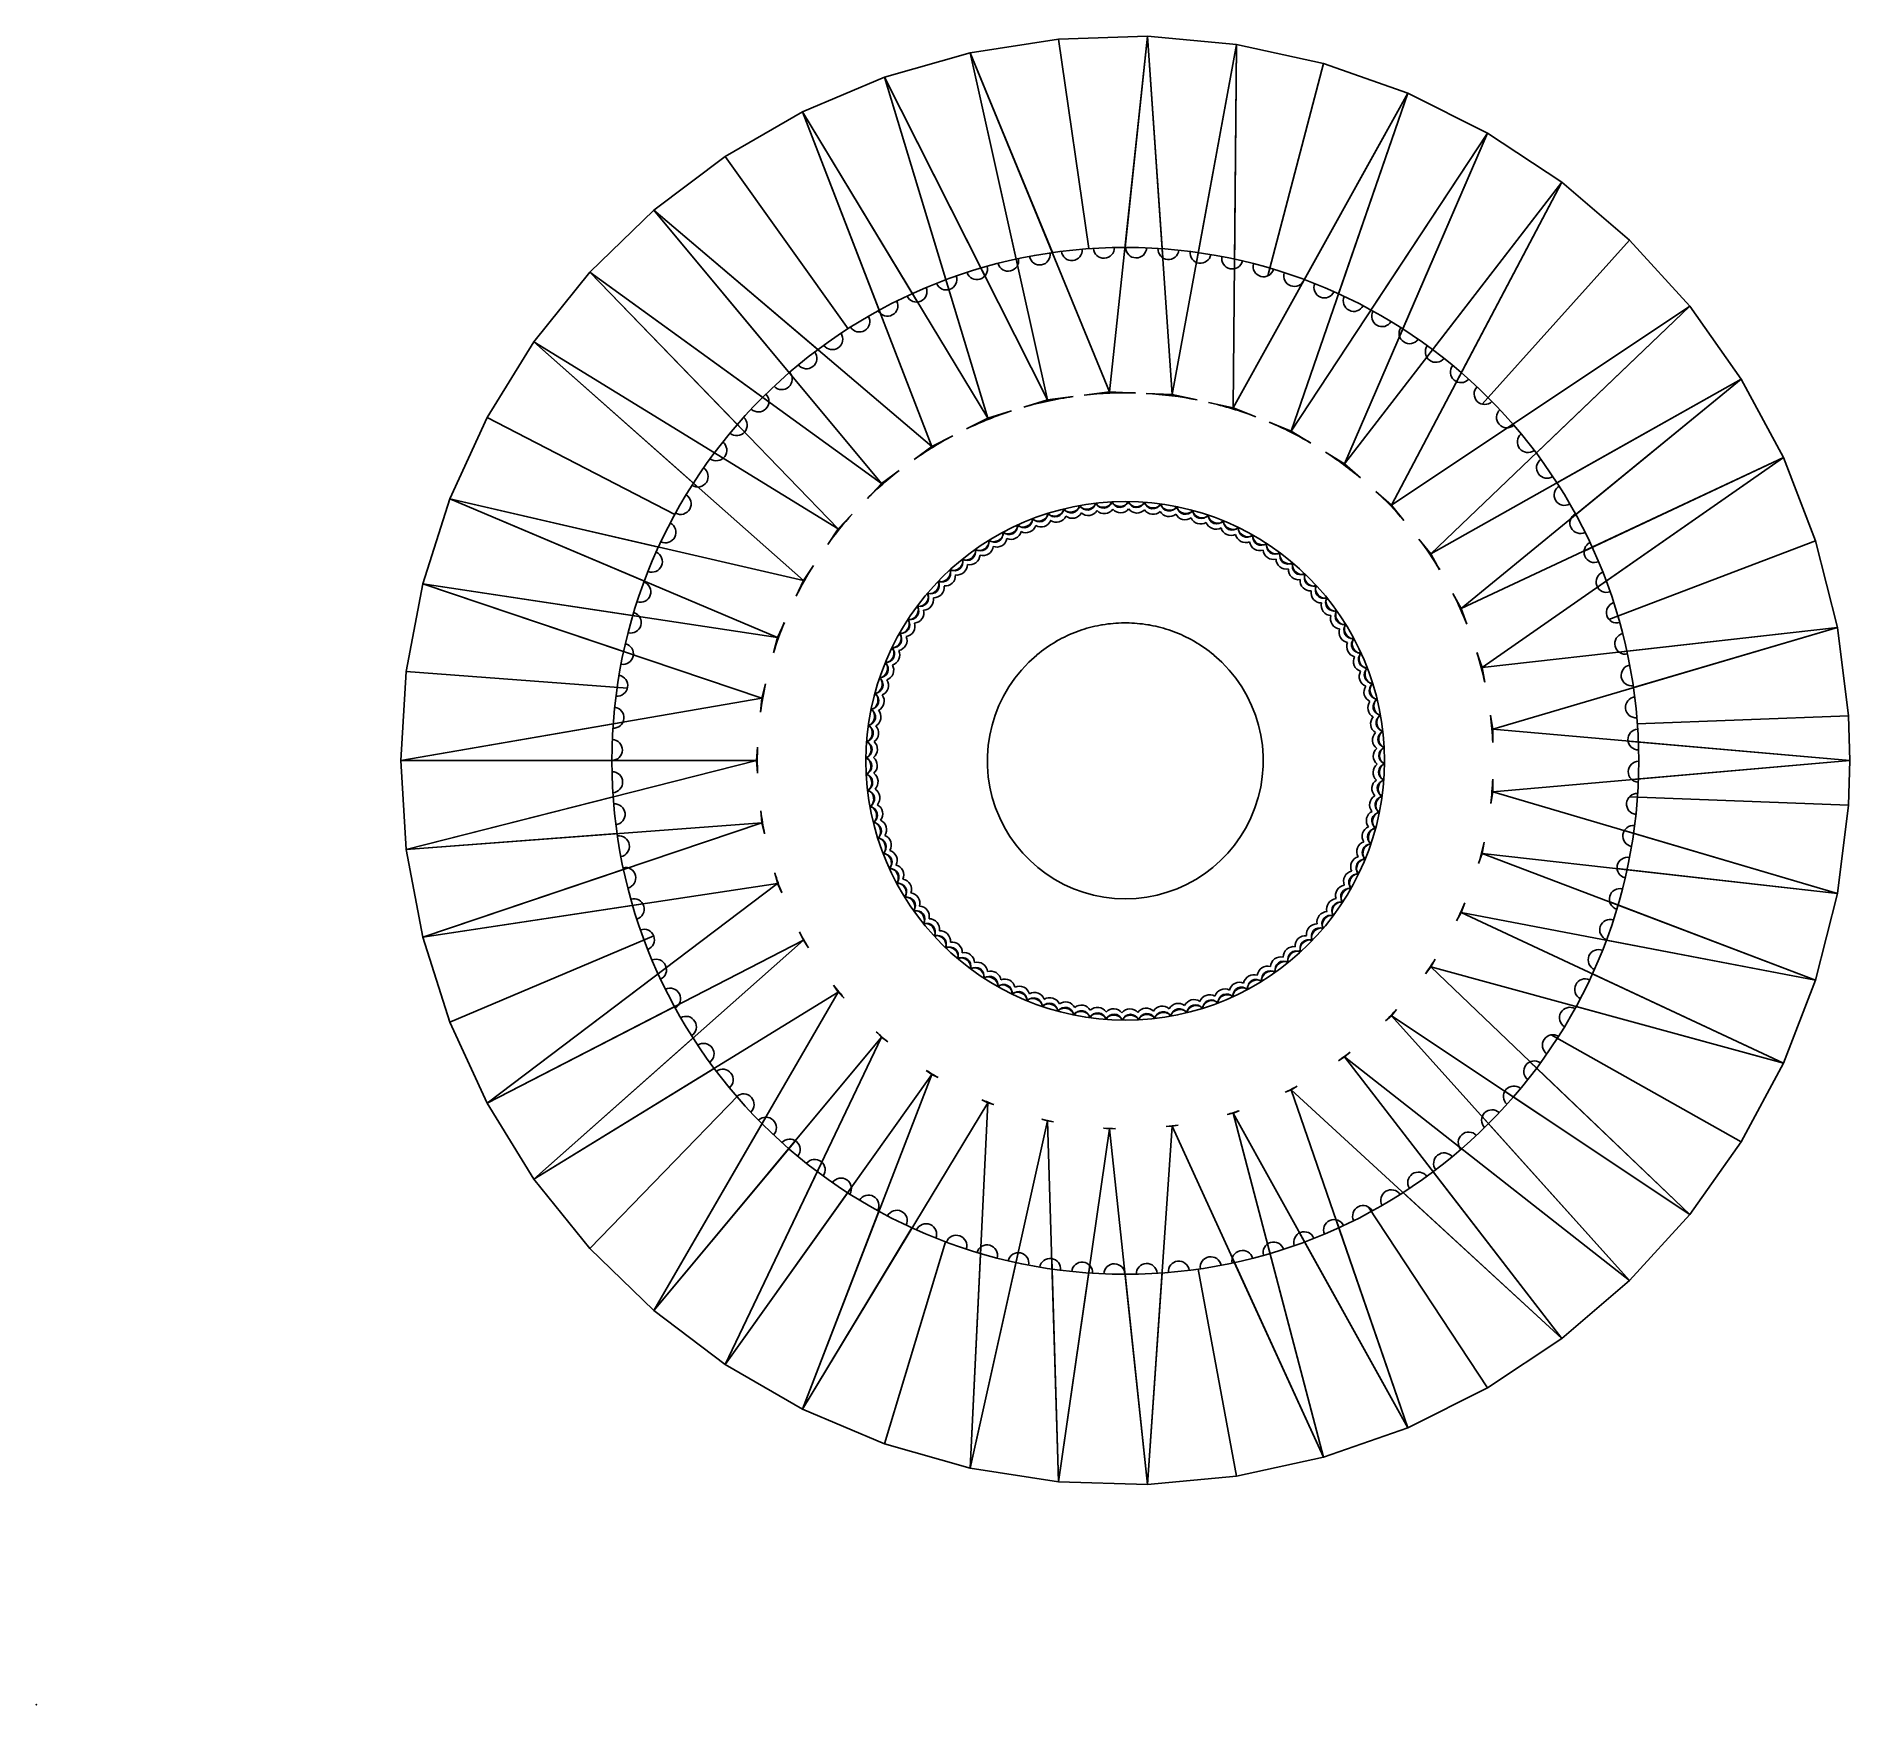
# Model space of a CAD drawing. Header units: centimetres. Extents: x 0 to 1.75, y 0 to 1.61.
import ezdxf

# ---------------------------------------------------------------- set-up
doc = ezdxf.new("R2010")
doc.units = ezdxf.units.CM
doc.header["$MEASUREMENT"] = 0
for name, color, linetype in [('sg90 gear v3_Sketch1', 7, 'Continuous'), ('sg90 gear v3_Sketch2', 7, 'Continuous'), ('sg90 gear v3_Sketch3', 7, 'Continuous'), ('sg90 gear v3_Sketch4', 7, 'Continuous'), ('sg90 gear v3_Sketch6', 7, 'Continuous'), ('sg90 gear v3_Sketch7', 7, 'Continuous'), ('sg90 gear v3_Sketch8', 7, 'Continuous')]:
    doc.layers.add(name, color=color, linetype=linetype)

msp = doc.modelspace()

# ---------------------------------------------------------------- linework, layer by layer
at = {"layer": 'sg90 gear v3_Sketch1'}
msp.add_point((0, 0), dxfattribs=at)
at = {"layer": 'sg90 gear v3_Sketch2'}
msp.add_point((0, 0), dxfattribs=at)
at = {"layer": 'sg90 gear v3_Sketch3'}
msp.add_point((0, 0), dxfattribs=at)
at = {"layer": 'sg90 gear v3_Sketch4'}
msp.add_point((0, 0), dxfattribs=at)
at = {"layer": 'sg90 gear v3_Sketch6'}
for p, q in [((0.9751, 1.258), (0.9006, 1.5927)), ((0.9006, 1.5927), (1.0349, 1.2657)), ((1.0349, 1.2657), (1.0715, 1.6086)), ((1.0715, 1.6086), (1.0952, 1.2631)), ((1.0952, 1.2631), (1.1571, 1.6006)), ((1.1571, 1.6006), (1.1541, 1.2504)), ((0.8179, 1.5692), (0.9751, 1.258)), ((0.9174, 1.2404), (0.8179, 1.5692)), ((1.1541, 1.2504), (1.3223, 1.5537)), ((1.3223, 1.5537), (1.2101, 1.2279)), ((0.7387, 1.5357), (0.9174, 1.2404)), ((0.8636, 1.2132), (0.7387, 1.5357)), ((1.2101, 1.2279), (1.3992, 1.5153)), ((1.3992, 1.5153), (1.2615, 1.1963)), ((1.2615, 1.1963), (1.4709, 1.4678)), ((1.4709, 1.4678), (1.3067, 1.1565)), ((0.5955, 1.4408), (0.8636, 1.2132)), ((0.8151, 1.1773), (0.5955, 1.4408)), ((0.5338, 1.381), (0.8151, 1.1773)), ((0.7733, 1.1338), (0.5338, 1.381)), ((1.3067, 1.1565), (1.5942, 1.3483)), ((1.5942, 1.3483), (1.3446, 1.1095)), ((0.7396, 1.0838), (0.4799, 1.314)), ((0.4799, 1.314), (0.7733, 1.1338)), ((1.3446, 1.1095), (1.6439, 1.2781)), ((1.6439, 1.2781), (1.374, 1.0569)), ((0.9997, 1.2612), (0.9751, 1.258)), ((1.0349, 1.2657), (1.0102, 1.2625)), ((1.0599, 1.2646), (1.0349, 1.2657)), ((1.0952, 1.2631), (1.0702, 1.2642)), ((1.1192, 1.2579), (1.0952, 1.2631)), ((0.9402, 1.2473), (0.9174, 1.2404)), ((0.9751, 1.258), (0.9521, 1.251)), ((1.1541, 1.2504), (1.1303, 1.2555)), ((1.1759, 1.2417), (1.1541, 1.2504)), ((0.9174, 1.2404), (0.897, 1.2301)), ((1.2101, 1.2279), (1.1886, 1.2366)), ((1.2289, 1.2163), (1.2101, 1.2279)), ((0.8636, 1.2132), (0.8464, 1.2005)), ((0.8836, 1.2233), (0.8636, 1.2132)), ((1.2615, 1.1963), (1.243, 1.2077)), ((0.8319, 1.1898), (0.8151, 1.1773)), ((1.2769, 1.1827), (1.2615, 1.1963)), ((1.374, 1.0569), (1.6846, 1.2023)), ((1.6846, 1.2023), (1.3941, 1)), ((0.8151, 1.1773), (0.8014, 1.163)), ((0.7147, 1.0289), (0.3987, 1.1627)), ((0.3987, 1.1627), (0.7396, 1.0838)), ((1.3067, 1.1565), (1.2917, 1.1697)), ((1.3187, 1.1417), (1.3067, 1.1565)), ((0.7866, 1.1477), (0.7733, 1.1338)), ((0.7733, 1.1338), (0.7631, 1.1187)), ((1.3446, 1.1095), (1.3331, 1.1238)), ((1.3531, 1.0943), (1.3446, 1.1095)), ((0.7494, 1.0984), (0.7396, 1.0838)), ((0.6995, 0.9705), (0.3726, 1.0808)), ((0.3726, 1.0808), (0.7147, 1.0289)), ((0.7396, 1.0838), (0.7327, 1.0687)), ((1.374, 1.0569), (1.3659, 1.0715)), ((1.3793, 1.0419), (1.374, 1.0569)), ((0.7213, 1.0434), (0.7147, 1.0289)), ((1.3941, 1), (1.7366, 1.0387)), ((1.7366, 1.0387), (1.4043, 0.9406)), ((0.7147, 1.0289), (0.7109, 1.0142)), ((1.3941, 1), (1.3891, 1.0143)), ((1.3966, 0.9858), (1.3941, 1)), ((0.7031, 0.9844), (0.6995, 0.9705)), ((0.3515, 0.9104), (0.6995, 0.9705)), ((0.6995, 0.9705), (0.6984, 0.9569)), ((1.4043, 0.9406), (1.402, 0.9539)), ((1.4043, 0.9406), (1.7485, 0.9104)), ((1.4043, 0.9276), (1.4043, 0.9406)), ((0.6944, 0.9104), (0.3515, 0.9104)), ((0.3568, 0.8246), (0.6944, 0.9104)), ((0.6955, 0.9232), (0.6944, 0.9104)), ((0.6944, 0.9104), (0.6954, 0.8982)), ((1.7485, 0.9104), (1.4043, 0.8802)), ((1.4043, 0.8802), (1.4043, 0.8924)), ((1.4024, 0.8688), (1.4043, 0.8802)), ((1.4043, 0.8802), (1.7366, 0.7821)), ((0.6985, 0.8618), (0.6995, 0.8503)), ((0.6995, 0.8503), (0.3568, 0.8246)), ((0.3726, 0.74), (0.6995, 0.8503)), ((0.6995, 0.8503), (0.7023, 0.8396)), ((1.3941, 0.8208), (1.396, 0.8315)), ((1.3907, 0.811), (1.3941, 0.8208)), ((1.3941, 0.8208), (1.7156, 0.6986)), ((1.7366, 0.7821), (1.3941, 0.8208)), ((0.7147, 0.7919), (0.3726, 0.74)), ((0.4346, 0.5799), (0.7147, 0.7919)), ((0.7121, 0.8019), (0.7147, 0.7919)), ((0.7147, 0.7919), (0.7188, 0.7829)), ((1.374, 0.7639), (1.3773, 0.7731)), ((1.3695, 0.7558), (1.374, 0.7639)), ((1.7156, 0.6986), (1.374, 0.7639)), ((1.374, 0.7639), (1.6846, 0.6185)), ((0.7396, 0.737), (0.4346, 0.5799)), ((0.4799, 0.5068), (0.7396, 0.737)), ((0.7358, 0.7453), (0.7396, 0.737)), ((0.7396, 0.737), (0.7445, 0.7296)), ((1.3446, 0.7113), (1.3488, 0.7188)), ((1.3394, 0.7047), (1.3446, 0.7113)), ((1.6846, 0.6185), (1.3446, 0.7113)), ((1.3446, 0.7113), (1.5942, 0.4725)), ((0.7733, 0.687), (0.4799, 0.5068)), ((0.5955, 0.38), (0.7733, 0.687)), ((0.7687, 0.6938), (0.7733, 0.687)), ((0.7733, 0.687), (0.7788, 0.6813)), ((1.3067, 0.6643), (1.3116, 0.6704)), ((0.81, 0.6488), (0.8151, 0.6435)), ((1.301, 0.6593), (1.3067, 0.6643)), ((1.5942, 0.4725), (1.3067, 0.6643)), ((1.3067, 0.6643), (1.5362, 0.4089)), ((0.8151, 0.6435), (0.5955, 0.38)), ((0.6642, 0.3281), (0.8151, 0.6435)), ((0.8151, 0.6435), (0.8209, 0.6392)), ((1.2556, 0.6209), (1.2615, 0.6245)), ((1.2615, 0.6245), (1.2667, 0.6291)), ((1.2615, 0.6245), (1.4709, 0.353)), ((1.5362, 0.4089), (1.2615, 0.6245)), ((0.8636, 0.6076), (0.6642, 0.3281)), ((0.7387, 0.2851), (0.8636, 0.6076)), ((0.8581, 0.6116), (0.8636, 0.6076)), ((0.8636, 0.6076), (0.8695, 0.6046)), ((1.2101, 0.5929), (1.2156, 0.5963)), ((0.9174, 0.5804), (0.7387, 0.2851)), ((0.9006, 0.2281), (0.9174, 0.5804)), ((0.9118, 0.5833), (0.9174, 0.5804)), ((0.9174, 0.5804), (0.9233, 0.5786)), ((1.2042, 0.5905), (1.2101, 0.5929)), ((1.2101, 0.5929), (1.3223, 0.2671)), ((1.4709, 0.353), (1.2101, 0.5929)), ((0.9751, 0.5628), (0.9006, 0.2281)), ((0.9694, 0.5645), (0.9751, 0.5628)), ((0.9856, 0.2149), (0.9751, 0.5628)), ((0.9751, 0.5628), (0.9809, 0.562)), ((1.1482, 0.5691), (1.1541, 0.5704)), ((1.1541, 0.5704), (1.1598, 0.5727)), ((1.1541, 0.5704), (1.2412, 0.2386)), ((1.3223, 0.2671), (1.1541, 0.5704)), ((1.0349, 0.5551), (0.9856, 0.2149)), ((1.0292, 0.5559), (1.0349, 0.5551)), ((1.0349, 0.5551), (1.0407, 0.5554)), ((1.0715, 0.2122), (1.0349, 0.5551)), ((1.0952, 0.5577), (1.0715, 0.2122)), ((1.0893, 0.5574), (1.0952, 0.5577)), ((1.0952, 0.5577), (1.1009, 0.5589)), ((1.2412, 0.2386), (1.0952, 0.5577))]:
    msp.add_line(p, q, dxfattribs=at)
at = {"layer": 'sg90 gear v3_Sketch6', "extrusion": (0, 0, -1)}
msp.add_circle((-1.05, 0.91), 0.495, dxfattribs=at)
for centre, radius, start, end in [((-0.9676, 1.3982), 0.0101, 171.6298, 349.2), ((-0.9984, 1.4024), 0.0101, 175.2298, 352.8), ((-1.0294, 1.4047), 0.0101, 178.8298, 356.4), ((-1.0605, 1.405), 0.0101, 182.4298, 0), ((-1.0916, 1.4034), 0.0101, 186.0298, 3.6), ((-1.1225, 1.3998), 0.0101, 189.6298, 7.2), ((-0.907, 1.384), 0.0101, 164.4298, 342), ((-0.9371, 1.3921), 0.0101, 168.0298, 345.6), ((-1.1531, 1.3943), 0.0101, 193.2298, 10.8), ((-1.1833, 1.3868), 0.0101, 196.8298, 14.4), ((-0.8487, 1.3624), 0.0101, 157.2298, 334.8), ((-0.8775, 1.3741), 0.0101, 160.8298, 338.4), ((-1.2129, 1.3775), 0.0101, 200.4298, 18), ((-1.242, 1.3664), 0.0101, 204.0298, 21.6), ((-0.8207, 1.3488), 0.0101, 153.6298, 331.2), ((-1.2703, 1.3534), 0.0101, 207.6298, 25.2), ((-0.7936, 1.3336), 0.0101, 150.0298, 327.6), ((-1.2977, 1.3387), 0.0101, 211.2298, 28.8), ((-0.7675, 1.3166), 0.0101, 146.4298, 324), ((-1.3241, 1.3223), 0.0101, 214.8298, 32.4), ((-0.7426, 1.2981), 0.0101, 142.8298, 320.4), ((-1.3494, 1.3043), 0.0101, 218.4298, 36), ((-0.7188, 1.278), 0.0101, 139.2298, 316.8), ((-1.3736, 1.2847), 0.0101, 222.0298, 39.6), ((-0.6963, 1.2565), 0.0101, 135.6298, 313.2), ((-1.05, 0.91), 0.3548, 73.9736, 81.8448), ((-1.05, 0.91), 0.3548, 83.5606, 91.6059), ((-1.05, 0.91), 0.3548, 93.2591, 101.2432), ((-1.3965, 1.2637), 0.0101, 225.6298, 43.2), ((-1.05, 0.91), 0.3548, 64.4558, 71.9723), ((-1.05, 0.91), 0.3548, 103.0813, 110.7911), ((-1.418, 1.2412), 0.0101, 229.2298, 46.8), ((-0.6753, 1.2336), 0.0101, 132.0298, 309.6), ((-1.05, 0.91), 0.3548, 112.9923, 120.2893), ((-1.4381, 1.2174), 0.0101, 232.8298, 50.4), ((-0.6557, 1.2094), 0.0101, 128.4298, 306), ((-1.05, 0.91), 0.3548, 54.9727, 62.0306), ((-1.05, 0.91), 0.3548, 122.954, 129.763), ((-0.6377, 1.1841), 0.0101, 124.8298, 302.4), ((-1.05, 0.91), 0.3548, 45.5039, 52.0543), ((-1.4566, 1.1925), 0.0101, 236.4298, 54), ((-1.4736, 1.1664), 0.0101, 240.0298, 57.6), ((-0.6213, 1.1577), 0.0101, 121.2298, 298.8), ((-1.05, 0.91), 0.3548, 132.9399, 139.2289), ((-0.6066, 1.1303), 0.0101, 117.6298, 295.2), ((-1.05, 0.91), 0.3548, 36.0378, 42.0638), ((-0.9541, 1.1399), 0.00997, 197.4811, 297.2547), ((-0.9688, 1.1455), 0.00997, 201.0811, 300.8547), ((-0.9837, 1.1501), 0.00997, 204.6811, 304.4547), ((-0.9989, 1.1538), 0.00997, 208.2811, 308.0547), ((-1.0143, 1.1565), 0.00997, 211.8811, 311.6547), ((-1.0299, 1.1583), 0.00997, 215.4811, 315.2547), ((-1.0455, 1.1591), 0.00997, 219.0811, 318.8547), ((-1.0612, 1.1589), 0.00997, 222.6811, 322.4547), ((-1.0768, 1.1577), 0.00997, 226.2811, 326.0547), ((-1.0923, 1.1555), 0.00997, 229.8811, 329.6547), ((-1.1076, 1.1524), 0.00997, 233.4811, 333.2547), ((-1.1227, 1.1483), 0.00997, 237.0811, 336.8547), ((-1.1375, 1.1432), 0.00997, 240.6811, 340.4547), ((-1.4888, 1.1393), 0.0101, 243.6298, 61.2), ((-0.9261, 1.1261), 0.00997, 190.2811, 290.0547), ((-0.9399, 1.1335), 0.00997, 193.8811, 293.6547), ((-1.152, 1.1373), 0.00997, 244.2811, 344.0547), ((-1.1661, 1.1304), 0.00997, 247.8811, 347.6547), ((-1.1797, 1.1227), 0.00997, 251.4811, 351.2547), ((-1.05, 0.91), 0.3548, 142.9332, 148.6965), ((-1.5024, 1.1113), 0.0101, 247.2298, 64.8), ((-0.5936, 1.102), 0.0101, 114.0298, 291.6), ((-0.9, 1.1089), 0.00997, 183.0811, 282.8547), ((-0.9128, 1.1179), 0.00997, 186.6811, 286.4547), ((-1.1928, 1.1141), 0.00997, 255.0811, 354.8547), ((-1.2053, 1.1048), 0.00997, 258.6811, 358.4547), ((-1.05, 0.91), 0.3548, 26.5675, 32.0704), ((-0.8762, 1.0885), 0.00997, 175.8811, 275.6547), ((-0.8878, 1.0991), 0.00997, 179.4811, 279.2547), ((-1.2172, 1.0946), 0.00997, 262.2811, 2.0547), ((-1.2285, 1.0838), 0.00997, 265.8811, 5.6547), ((-1.5141, 1.0825), 0.0101, 250.8298, 68.4), ((-0.5825, 1.0729), 0.0101, 110.4298, 288), ((-0.8552, 1.0653), 0.00997, 168.6811, 268.4547), ((-0.8654, 1.0772), 0.00997, 172.2811, 272.0547), ((-1.2391, 1.0722), 0.00997, 269.4811, 9.2547), ((-1.05, 0.91), 0.3548, 152.9251, 158.1709), ((-0.5732, 1.0433), 0.0101, 106.8298, 284.4), ((-0.8459, 1.0528), 0.00997, 165.0811, 264.8547), ((-1.2489, 1.06), 0.00997, 273.6956, 12.8547), ((-1.2579, 1.0472), 0.0101, 276.8186, 16.3172), ((-1.524, 1.053), 0.0101, 254.4298, 72), ((-1.05, 0.91), 0.3548, 17.088, 22.0811), ((-0.8373, 1.0397), 0.00997, 161.4811, 261.2547), ((-1.2661, 1.0339), 0.00997, 280.2811, 19.4401), ((-1.5321, 1.0229), 0.0101, 258.0298, 75.6), ((-0.5657, 1.0131), 0.0101, 103.2298, 280.8), ((-0.8227, 1.012), 0.00997, 154.2811, 254.0547), ((-0.8296, 1.0261), 0.00997, 157.8811, 257.6547), ((-1.2735, 1.0201), 0.00997, 283.8811, 23.6547), ((-1.05, 0.91), 0.3548, 162.9102, 167.6567), ((-0.8168, 0.9975), 0.00997, 150.6811, 250.4547), ((-1.2799, 1.0059), 0.00997, 287.4811, 27.2547), ((-1.5382, 0.9924), 0.0101, 261.6298, 79.2), ((-0.5602, 0.9825), 0.0101, 99.6298, 277.2), ((-1.05, 0.91), 0.3548, 7.5955, 12.1011), ((-0.8117, 0.9827), 0.00997, 147.0811, 246.8547), ((-1.2855, 0.9912), 0.00997, 291.0811, 30.8547), ((-1.2901, 0.9763), 0.00997, 294.6811, 34.4547), ((-0.8076, 0.9676), 0.00997, 143.4811, 243.2547), ((-1.2938, 0.9611), 0.00997, 298.2811, 38.0547), ((-1.5424, 0.9616), 0.0101, 265.2298, 82.8), ((-0.5566, 0.9516), 0.0101, 96.0298, 273.6), ((-0.8045, 0.9523), 0.00997, 139.8811, 239.6547), ((-1.2965, 0.9457), 0.00997, 301.8811, 41.6547), ((-1.05, 0.91), 0.3548, 172.8836, 177.1573), ((-0.555, 0.9205), 0.0101, 92.4298, 270), ((-0.8011, 0.9212), 0.00997, 132.6811, 232.4547), ((-0.8023, 0.9368), 0.00997, 136.2811, 236.0547), ((-1.2983, 0.9301), 0.00997, 305.4811, 45.2547), ((-1.5447, 0.9306), 0.0101, 268.8298, 86.4), ((-1.05, 0.91), 0.3548, 358.0867, 2.1344), ((-0.8009, 0.9055), 0.00997, 129.0811, 228.8547), ((-1.2991, 0.9145), 0.00997, 309.0811, 48.8547), ((-1.545, 0.8995), 0.0101, 272.4298, 90), ((-0.5553, 0.8894), 0.0101, 88.8298, 266.4), ((-0.8017, 0.8899), 0.00997, 125.4811, 225.2547), ((-1.2989, 0.8988), 0.00997, 312.6811, 52.4547), ((-1.05, 0.91), 0.3548, 182.8427, 186.6747), ((-0.8035, 0.8743), 0.00997, 121.8811, 221.6547), ((-1.2955, 0.8677), 0.00997, 319.8811, 59.6547), ((-1.2977, 0.8832), 0.00997, 316.2811, 56.0547), ((-1.5434, 0.8684), 0.0101, 276.0298, 93.6), ((-0.5576, 0.8584), 0.0101, 85.2298, 262.8), ((-1.05, 0.91), 0.3548, 348.5599, 352.1834), ((-0.8062, 0.8589), 0.00997, 118.2811, 218.0547), ((-1.2924, 0.8524), 0.00997, 323.4811, 63.2547), ((-0.8099, 0.8437), 0.00997, 114.6811, 214.4547), ((-1.2883, 0.8373), 0.00997, 327.0811, 66.8547), ((-1.5398, 0.8375), 0.0101, 279.6298, 97.2), ((-0.5618, 0.8276), 0.0101, 81.6298, 259.2), ((-0.8145, 0.8288), 0.00997, 111.0811, 210.8547), ((-0.8201, 0.8141), 0.00997, 107.4811, 207.2547), ((-1.2832, 0.8225), 0.00997, 330.6811, 70.4547), ((-1.05, 0.91), 0.3548, 192.785, 196.2113), ((-0.5679, 0.7971), 0.0101, 78.0298, 255.6), ((-0.8265, 0.7999), 0.00997, 103.8811, 203.6547), ((-1.2773, 0.808), 0.00997, 334.2811, 74.0547), ((-1.5343, 0.8069), 0.0101, 283.2298, 100.8), ((-1.05, 0.91), 0.3548, 339.0126, 342.251), ((-0.8339, 0.7861), 0.00997, 100.2811, 200.0547), ((-1.2627, 0.7803), 0.00997, 341.4811, 81.2547), ((-1.2704, 0.7939), 0.00997, 337.8811, 77.6547), ((-1.5268, 0.7767), 0.0101, 286.8298, 104.4), ((-0.576, 0.767), 0.0101, 74.4298, 252), ((-0.8421, 0.7728), 0.00997, 96.6811, 196.4547), ((-0.8511, 0.76), 0.00997, 93.0811, 192.8547), ((-1.2541, 0.7672), 0.00997, 345.0811, 84.8547), ((-1.05, 0.91), 0.3548, 202.7076, 205.7694), ((-0.8609, 0.7478), 0.00997, 89.4811, 189.2547), ((-1.2346, 0.7428), 0.00997, 352.2811, 92.0547), ((-1.2448, 0.7547), 0.00997, 348.6811, 88.4547), ((-1.5175, 0.7471), 0.0101, 290.4298, 108), ((-0.5859, 0.7375), 0.0101, 70.8298, 248.4), ((-1.05, 0.91), 0.3548, 329.4434, 332.3388), ((-0.8715, 0.7362), 0.00997, 85.8811, 185.6547), ((-0.8828, 0.7254), 0.00997, 82.2811, 182.0547), ((-1.2238, 0.7315), 0.00997, 355.8811, 95.6547), ((-0.5976, 0.7087), 0.0101, 67.2298, 244.8), ((-0.8947, 0.7152), 0.00997, 78.6811, 178.4547), ((-1.2, 0.7111), 0.00997, 3.0811, 102.8547), ((-1.2122, 0.7209), 0.00997, 359.4811, 99.2547), ((-1.05, 0.91), 0.3548, 212.609, 215.3501), ((-1.5064, 0.718), 0.0101, 294.0298, 111.6), ((-0.9072, 0.7059), 0.00997, 75.0811, 174.8547), ((-0.9203, 0.6973), 0.00997, 71.4811, 171.2547), ((-0.9339, 0.6896), 0.00997, 67.8811, 167.6547), ((-1.1739, 0.6939), 0.00997, 10.2811, 110.0547), ((-1.1872, 0.7021), 0.00997, 6.6811, 106.4547), ((-1.4934, 0.6897), 0.0101, 297.6298, 115.2), ((-0.6112, 0.6807), 0.0101, 63.6298, 241.2), ((-1.05, 0.91), 0.3548, 319.8507, 322.4486), ((-0.948, 0.6827), 0.00997, 64.2811, 164.0547), ((-0.9625, 0.6768), 0.00997, 60.6811, 160.4547), ((-0.9773, 0.6717), 0.00997, 57.0811, 156.8547), ((-1.1312, 0.6745), 0.00997, 21.0811, 120.8547), ((-1.1459, 0.6801), 0.00997, 17.4811, 117.2547), ((-1.1601, 0.6865), 0.00997, 13.8811, 113.6547), ((-0.6264, 0.6536), 0.0101, 60.0298, 237.6), ((-0.9924, 0.6676), 0.00997, 53.4811, 153.2547), ((-1.0077, 0.6645), 0.00997, 49.8811, 149.6547), ((-1.0232, 0.6623), 0.00997, 46.2811, 146.0547), ((-1.0388, 0.6611), 0.00997, 42.6811, 142.4547), ((-1.0545, 0.6609), 0.00997, 39.0811, 138.8547), ((-1.0701, 0.6617), 0.00997, 35.4811, 135.2547), ((-1.0857, 0.6635), 0.00997, 31.8811, 131.6547), ((-1.1011, 0.6662), 0.00997, 28.2811, 128.0547), ((-1.1163, 0.6699), 0.00997, 24.6811, 124.4547), ((-1.05, 0.91), 0.3548, 222.4878, 224.9548), ((-1.4787, 0.6623), 0.0101, 301.2298, 118.8), ((-1.05, 0.91), 0.3548, 310.2333, 312.5818), ((-1.4623, 0.6359), 0.0101, 304.8298, 122.4), ((-0.6434, 0.6275), 0.0101, 56.4298, 234), ((-0.6619, 0.6026), 0.0101, 52.8298, 230.4), ((-1.05, 0.91), 0.3548, 232.3424, 234.5849), ((-1.4443, 0.6106), 0.0101, 308.4298, 126), ((-1.05, 0.91), 0.3548, 300.5906, 302.7396), ((-1.05, 0.91), 0.3548, 242.172, 244.2407), ((-1.4247, 0.5864), 0.0101, 312.0298, 129.6), ((-0.682, 0.5788), 0.0101, 49.2298, 226.8), ((-1.05, 0.91), 0.3548, 290.9216, 292.9228), ((-0.7035, 0.5563), 0.0101, 45.6298, 223.2), ((-1.05, 0.91), 0.3548, 281.2256, 283.1326), ((-1.05, 0.91), 0.3548, 251.9757, 253.923), ((-1.4037, 0.5635), 0.0101, 315.6298, 133.2), ((-0.7264, 0.5353), 0.0101, 42.0298, 219.6), ((-1.05, 0.91), 0.3548, 271.5027, 273.3689), ((-1.05, 0.91), 0.3548, 261.7526, 263.6325), ((-1.3812, 0.542), 0.0101, 319.2298, 136.8), ((-0.7506, 0.5157), 0.0101, 38.4298, 216), ((-1.3574, 0.5219), 0.0101, 322.8298, 140.4), ((-0.7759, 0.4977), 0.0101, 34.8298, 212.4), ((-1.3325, 0.5034), 0.0101, 326.4298, 144), ((-0.8023, 0.4813), 0.0101, 31.2298, 208.8), ((-1.3064, 0.4864), 0.0101, 330.0298, 147.6), ((-0.8297, 0.4666), 0.0101, 27.6298, 205.2), ((-1.2793, 0.4712), 0.0101, 333.6298, 151.2), ((-0.858, 0.4536), 0.0101, 24.0298, 201.6), ((-1.2225, 0.4459), 0.0101, 340.8298, 158.4), ((-1.2513, 0.4576), 0.0101, 337.2298, 154.8), ((-0.8871, 0.4425), 0.0101, 20.4298, 198), ((-0.9167, 0.4332), 0.0101, 16.8298, 194.4), ((-1.1629, 0.4279), 0.0101, 348.0298, 165.6), ((-1.193, 0.436), 0.0101, 344.4298, 162), ((-0.9469, 0.4257), 0.0101, 13.2298, 190.8), ((-0.9775, 0.4202), 0.0101, 9.6298, 187.2), ((-1.0084, 0.4166), 0.0101, 6.0298, 183.6), ((-1.0395, 0.415), 0.0101, 2.4298, 180), ((-1.0706, 0.4153), 0.0101, 358.8298, 176.4), ((-1.1016, 0.4176), 0.0101, 355.2298, 172.8), ((-1.1324, 0.4218), 0.0101, 351.6298, 169.2)]:
    msp.add_arc(centre, radius, start, end, dxfattribs=at)
at = {"layer": 'sg90 gear v3_Sketch6'}
msp.add_point((0, 0), dxfattribs=at)
at = {"layer": 'sg90 gear v3_Sketch7'}
for p, q in [((1.0046, 1.0351, 0.5), (1.0038, 1.0347, 0.5)), ((1.0055, 1.0353, 0.5), (1.0046, 1.0351, 0.5)), ((1.027, 1.0411, 0.5), (1.0259, 1.0408, 0.5)), ((1.0281, 1.0412, 0.5), (1.027, 1.0411, 0.5)), ((1.05, 1.0431, 0.5), (1.0488, 1.043, 0.5)), ((1.0512, 1.043, 0.5), (1.05, 1.0431, 0.5)), ((1.073, 1.0411, 0.5), (1.0719, 1.0412, 0.5)), ((1.0741, 1.0408, 0.5), (1.073, 1.0411, 0.5)), ((1.0954, 1.0351, 0.5), (1.0945, 1.0353, 0.5)), ((1.0962, 1.0347, 0.5), (1.0954, 1.0351, 0.5)), ((0.9837, 1.0253, 0.5), (0.9832, 1.025, 0.5)), ((0.9842, 1.0256, 0.5), (0.9837, 1.0253, 0.5)), ((1.1163, 1.0253, 0.5), (1.1158, 1.0256, 0.5)), ((1.1168, 1.025, 0.5), (1.1163, 1.0253, 0.5)), ((0.9648, 1.0121, 0.5), (0.9647, 1.0121, 0.5)), ((0.9647, 1.0121, 0.5), (0.9647, 1.012, 0.5)), ((1.1353, 1.0121, 0.5), (1.1352, 1.0121, 0.5)), ((1.1354, 1.012, 0.5), (1.1353, 1.0121, 0.5))]:
    msp.add_line(p, q, dxfattribs=at)
at = {"layer": 'sg90 gear v3_Sketch7', "extrusion": (0, 0, -1)}
for centre, radius, start, end in [((-0.9541, 1.1399, -0.5), 0.00997, 197.4811, 297.2547), ((-0.9688, 1.1455, -0.5), 0.00997, 201.0811, 300.8547), ((-0.9837, 1.1501, -0.5), 0.00997, 204.6811, 304.4547), ((-0.9989, 1.1538, -0.5), 0.00997, 208.2811, 308.0547), ((-1.0143, 1.1565, -0.5), 0.00997, 211.8811, 311.6547), ((-1.0299, 1.1583, -0.5), 0.00997, 215.4811, 315.2547), ((-1.0455, 1.1591, -0.5), 0.00997, 219.0811, 318.8547), ((-1.0612, 1.1589, -0.5), 0.00997, 222.6811, 322.4547), ((-1.0768, 1.1577, -0.5), 0.00997, 226.2811, 326.0547), ((-1.0923, 1.1555, -0.5), 0.00997, 229.8811, 329.6547), ((-1.1076, 1.1524, -0.5), 0.00997, 233.4811, 333.2547), ((-1.1227, 1.1483, -0.5), 0.00997, 237.0811, 336.8547), ((-1.1375, 1.1432, -0.5), 0.00997, 240.6811, 340.4547), ((-0.9261, 1.1261, -0.5), 0.00997, 190.2811, 290.0547), ((-0.9399, 1.1335, -0.5), 0.00997, 193.8811, 293.6547), ((-1.152, 1.1373, -0.5), 0.00997, 244.2811, 344.0547), ((-1.1661, 1.1304, -0.5), 0.00997, 247.8811, 347.6547), ((-1.1797, 1.1227, -0.5), 0.00997, 251.4811, 351.2547), ((-0.9, 1.1089, -0.5), 0.00997, 183.0811, 282.8547), ((-0.9128, 1.1179, -0.5), 0.00997, 186.6811, 286.4547), ((-1.1928, 1.1141, -0.5), 0.00997, 255.0811, 354.8547), ((-1.2053, 1.1048, -0.5), 0.00997, 258.6811, 358.4547), ((-0.8762, 1.0885, -0.5), 0.00997, 175.8811, 275.6547), ((-0.8878, 1.0991, -0.5), 0.00997, 179.4811, 279.2547), ((-1.2172, 1.0946, -0.5), 0.00997, 262.2811, 2.0547), ((-1.2285, 1.0838, -0.5), 0.00997, 265.8811, 5.6547), ((-0.8552, 1.0653, -0.5), 0.00997, 168.6811, 268.4547), ((-0.8654, 1.0772, -0.5), 0.00997, 172.2811, 272.0547), ((-1.2391, 1.0722, -0.5), 0.00997, 269.4811, 9.2547), ((-0.8459, 1.0528, -0.5), 0.00997, 165.0811, 264.8547), ((-1.2489, 1.06, -0.5), 0.00997, 273.6956, 12.8547), ((-1.2579, 1.0472, -0.5), 0.0101, 276.8186, 16.3172), ((-0.8373, 1.0397, -0.5), 0.00997, 161.4811, 261.2547), ((-1.05, 0.91, -0.5), 0.133, 60.3243, 69.6758), ((-1.05, 0.91, -0.5), 0.133, 70.4521, 79.5475), ((-1.05, 0.91, -0.5), 0.133, 80.5188, 89.4816), ((-1.05, 0.91, -0.5), 0.133, 90.5185, 99.4812), ((-1.05, 0.91, -0.5), 0.133, 100.4526, 109.5478), ((-1.05, 0.91, -0.5), 0.133, 110.3244, 119.6757), ((-1.2661, 1.0339, -0.5), 0.00997, 280.2811, 19.4401), ((-0.8227, 1.012, -0.5), 0.00997, 154.2811, 254.0547), ((-0.8296, 1.0261, -0.5), 0.00997, 157.8811, 257.6547), ((-1.05, 0.91, -0.5), 0.133, 50.1438, 59.8565), ((-1.05, 0.91, -0.5), 0.133, 120.1436, 129.856), ((-1.2735, 1.0201, -0.5), 0.00997, 283.8811, 23.6547), ((-0.8168, 0.9975, -0.5), 0.00997, 150.6811, 250.4547), ((-1.05, 0.91, -0.5), 0.133, 129.921, 50.0792), ((-1.2799, 1.0059, -0.5), 0.00997, 287.4811, 27.2547), ((-0.8117, 0.9827, -0.5), 0.00997, 147.0811, 246.8547), ((-1.2855, 0.9912, -0.5), 0.00997, 291.0811, 30.8547), ((-1.2901, 0.9763, -0.5), 0.00997, 294.6811, 34.4547), ((-0.8076, 0.9676, -0.5), 0.00997, 143.4811, 243.2547), ((-1.2938, 0.9611, -0.5), 0.00997, 298.2811, 38.0547), ((-0.8045, 0.9523, -0.5), 0.00997, 139.8811, 239.6547), ((-1.2965, 0.9457, -0.5), 0.00997, 301.8811, 41.6547), ((-0.8011, 0.9212, -0.5), 0.00997, 132.6811, 232.4547), ((-0.8023, 0.9368, -0.5), 0.00997, 136.2811, 236.0547), ((-1.2983, 0.9301, -0.5), 0.00997, 305.4811, 45.2547), ((-0.8009, 0.9055, -0.5), 0.00997, 129.0811, 228.8547), ((-1.2991, 0.9145, -0.5), 0.00997, 309.0811, 48.8547), ((-0.8017, 0.8899, -0.5), 0.00997, 125.4811, 225.2547), ((-1.2989, 0.8988, -0.5), 0.00997, 312.6811, 52.4547), ((-0.8035, 0.8743, -0.5), 0.00997, 121.8811, 221.6547), ((-1.2955, 0.8677, -0.5), 0.00997, 319.8811, 59.6547), ((-1.2977, 0.8832, -0.5), 0.00997, 316.2811, 56.0547), ((-0.8062, 0.8589, -0.5), 0.00997, 118.2811, 218.0547), ((-1.2924, 0.8524, -0.5), 0.00997, 323.4811, 63.2547), ((-0.8099, 0.8437, -0.5), 0.00997, 114.6811, 214.4547), ((-1.2883, 0.8373, -0.5), 0.00997, 327.0811, 66.8547), ((-0.8145, 0.8288, -0.5), 0.00997, 111.0811, 210.8547), ((-0.8201, 0.8141, -0.5), 0.00997, 107.4811, 207.2547), ((-1.2832, 0.8225, -0.5), 0.00997, 330.6811, 70.4547), ((-0.8265, 0.7999, -0.5), 0.00997, 103.8811, 203.6547), ((-1.2773, 0.808, -0.5), 0.00997, 334.2811, 74.0547), ((-0.8339, 0.7861, -0.5), 0.00997, 100.2811, 200.0547), ((-1.2627, 0.7803, -0.5), 0.00997, 341.4811, 81.2547), ((-1.2704, 0.7939, -0.5), 0.00997, 337.8811, 77.6547), ((-0.8421, 0.7728, -0.5), 0.00997, 96.6811, 196.4547), ((-0.8511, 0.76, -0.5), 0.00997, 93.0811, 192.8547), ((-1.2541, 0.7672, -0.5), 0.00997, 345.0811, 84.8547), ((-0.8609, 0.7478, -0.5), 0.00997, 89.4811, 189.2547), ((-1.2346, 0.7428, -0.5), 0.00997, 352.2811, 92.0547), ((-1.2448, 0.7547, -0.5), 0.00997, 348.6811, 88.4547), ((-0.8715, 0.7362, -0.5), 0.00997, 85.8811, 185.6547), ((-0.8828, 0.7254, -0.5), 0.00997, 82.2811, 182.0547), ((-1.2238, 0.7315, -0.5), 0.00997, 355.8811, 95.6547), ((-0.8947, 0.7152, -0.5), 0.00997, 78.6811, 178.4547), ((-1.2, 0.7111, -0.5), 0.00997, 3.0811, 102.8547), ((-1.2122, 0.7209, -0.5), 0.00997, 359.4811, 99.2547), ((-0.9072, 0.7059, -0.5), 0.00997, 75.0811, 174.8547), ((-0.9203, 0.6973, -0.5), 0.00997, 71.4811, 171.2547), ((-0.9339, 0.6896, -0.5), 0.00997, 67.8811, 167.6547), ((-1.1739, 0.6939, -0.5), 0.00997, 10.2811, 110.0547), ((-1.1872, 0.7021, -0.5), 0.00997, 6.6811, 106.4547), ((-0.948, 0.6827, -0.5), 0.00997, 64.2811, 164.0547), ((-0.9625, 0.6768, -0.5), 0.00997, 60.6811, 160.4547), ((-0.9773, 0.6717, -0.5), 0.00997, 57.0811, 156.8547), ((-1.1312, 0.6745, -0.5), 0.00997, 21.0811, 120.8547), ((-1.1459, 0.6801, -0.5), 0.00997, 17.4811, 117.2547), ((-1.1601, 0.6865, -0.5), 0.00997, 13.8811, 113.6547), ((-0.9924, 0.6676, -0.5), 0.00997, 53.4811, 153.2547), ((-1.0077, 0.6645, -0.5), 0.00997, 49.8811, 149.6547), ((-1.0232, 0.6623, -0.5), 0.00997, 46.2811, 146.0547), ((-1.0388, 0.6611, -0.5), 0.00997, 42.6811, 142.4547), ((-1.0545, 0.6609, -0.5), 0.00997, 39.0811, 138.8547), ((-1.0701, 0.6617, -0.5), 0.00997, 35.4811, 135.2547), ((-1.0857, 0.6635, -0.5), 0.00997, 31.8811, 131.6547), ((-1.1011, 0.6662, -0.5), 0.00997, 28.2811, 128.0547), ((-1.1163, 0.6699, -0.5), 0.00997, 24.6811, 124.4547)]:
    msp.add_arc(centre, radius, start, end, dxfattribs=at)
at = {"layer": 'sg90 gear v3_Sketch7'}
msp.add_point((0, 0, 0.5), dxfattribs=at)
at = {"layer": 'sg90 gear v3_Sketch8'}
for p, q in [((0.8179, 1.5692), (0.9006, 1.5927)), ((0.9006, 1.5927), (0.9856, 1.6059)), ((0.9006, 1.5927), (0.9462, 1.3878)), ((0.9462, 1.3878), (0.9006, 1.5927)), ((0.9006, 1.5927), (0.9797, 1.4)), ((0.9797, 1.4), (0.9006, 1.5927)), ((0.9856, 1.6059), (1.0715, 1.6086)), ((0.9856, 1.6059), (1.0149, 1.4038)), ((1.0149, 1.4038), (0.9856, 1.6059)), ((1.0498, 1.405), (1.0715, 1.6086)), ((1.0715, 1.6086), (1.0498, 1.405)), ((1.0715, 1.6086), (1.0861, 1.3948)), ((1.0715, 1.6086), (1.1571, 1.6006)), ((1.0861, 1.3948), (1.0715, 1.6086)), ((1.1571, 1.6006), (1.1186, 1.3905)), ((1.1186, 1.3905), (1.1571, 1.6006)), ((1.1553, 1.3844), (1.1571, 1.6006)), ((1.1571, 1.6006), (1.1553, 1.3844)), ((1.1571, 1.6006), (1.2412, 1.5822)), ((1.2412, 1.5822), (1.1875, 1.3777)), ((1.1875, 1.3777), (1.2412, 1.5822)), ((1.2412, 1.5822), (1.3223, 1.5537)), ((0.7387, 1.5357), (0.8179, 1.5692)), ((0.8179, 1.5692), (0.8799, 1.3643)), ((0.8799, 1.3643), (0.8179, 1.5692)), ((0.8179, 1.5692), (0.9147, 1.3775)), ((0.9147, 1.3775), (0.8179, 1.5692)), ((1.2226, 1.3739), (1.3223, 1.5537)), ((1.3223, 1.5537), (1.2226, 1.3739)), ((1.3223, 1.5537), (1.2557, 1.3603)), ((1.2557, 1.3603), (1.3223, 1.5537)), ((1.3223, 1.5537), (1.3992, 1.5153)), ((0.6642, 1.4927), (0.7387, 1.5357)), ((0.7387, 1.5357), (0.8496, 1.3523)), ((0.8139, 1.3414), (0.7387, 1.5357)), ((0.8496, 1.3523), (0.7387, 1.5357)), ((0.7387, 1.5357), (0.8139, 1.3414)), ((1.2869, 1.3446), (1.3992, 1.5153)), ((1.3992, 1.5153), (1.2869, 1.3446)), ((1.3992, 1.5153), (1.3145, 1.3191)), ((1.3145, 1.3191), (1.3992, 1.5153)), ((1.3992, 1.5153), (1.4709, 1.4678)), ((0.5955, 1.4408), (0.6642, 1.4927)), ((0.6642, 1.4927), (0.7827, 1.3266)), ((0.7827, 1.3266), (0.6642, 1.4927)), ((1.4709, 1.4678), (1.3408, 1.2991)), ((1.3408, 1.2991), (1.4709, 1.4678)), ((1.3695, 1.2755), (1.4709, 1.4678)), ((1.4709, 1.4678), (1.3695, 1.2755)), ((1.4709, 1.4678), (1.5362, 1.4119)), ((0.5338, 1.381), (0.5955, 1.4408)), ((0.5955, 1.4408), (0.7283, 1.2815)), ((0.5955, 1.4408), (0.7537, 1.3065)), ((0.7283, 1.2815), (0.5955, 1.4408)), ((0.7537, 1.3065), (0.5955, 1.4408)), ((1.3942, 1.2538), (1.5362, 1.4119)), ((1.5362, 1.4119), (1.3942, 1.2538)), ((1.5362, 1.4119), (1.5942, 1.3483)), ((0.4799, 1.314), (0.5338, 1.381)), ((0.683, 1.2271), (0.5338, 1.381)), ((0.5338, 1.381), (0.683, 1.2271)), ((0.5338, 1.381), (0.7064, 1.256)), ((0.7064, 1.256), (0.5338, 1.381)), ((1.5942, 1.3483), (1.4186, 1.2311)), ((1.4186, 1.2311), (1.5942, 1.3483)), ((1.4462, 1.2067), (1.5942, 1.3483)), ((1.5942, 1.3483), (1.4462, 1.2067)), ((1.5942, 1.3483), (1.6439, 1.2781)), ((0.4346, 1.2409), (0.4799, 1.314)), ((0.4799, 1.314), (0.6378, 1.174)), ((0.4799, 1.314), (0.6624, 1.2019)), ((0.6378, 1.174), (0.4799, 1.314)), ((0.6624, 1.2019), (0.4799, 1.314)), ((1.4662, 1.178), (1.6439, 1.2781)), ((1.6439, 1.2781), (1.4662, 1.178)), ((1.6439, 1.2781), (1.4796, 1.1435)), ((1.4796, 1.1435), (1.6439, 1.2781)), ((1.6439, 1.2781), (1.6846, 1.2023)), ((0.9997, 1.2612), (0.9751, 1.258)), ((1.0349, 1.2657), (1.0102, 1.2625)), ((1.0599, 1.2646), (1.0349, 1.2657)), ((1.0952, 1.2631), (1.0702, 1.2642)), ((1.1192, 1.2579), (1.0952, 1.2631)), ((0.9402, 1.2473), (0.9174, 1.2404)), ((0.9751, 1.258), (0.9521, 1.251)), ((1.1541, 1.2504), (1.1303, 1.2555)), ((1.1759, 1.2417), (1.1541, 1.2504)), ((0.3987, 1.1627), (0.4346, 1.2409)), ((0.4346, 1.2409), (0.6157, 1.1476)), ((0.6157, 1.1476), (0.4346, 1.2409)), ((0.9174, 1.2404), (0.897, 1.2301)), ((1.2101, 1.2279), (1.1886, 1.2366)), ((1.2289, 1.2163), (1.2101, 1.2279)), ((0.8636, 1.2132), (0.8464, 1.2005)), ((0.8836, 1.2233), (0.8636, 1.2132)), ((1.2615, 1.1963), (1.243, 1.2077)), ((0.8319, 1.1898), (0.8151, 1.1773)), ((1.2769, 1.1827), (1.2615, 1.1963)), ((1.6846, 1.2023), (1.4923, 1.1123)), ((1.4923, 1.1123), (1.6846, 1.2023)), ((1.6846, 1.2023), (1.5053, 1.0775)), ((1.5053, 1.0775), (1.6846, 1.2023)), ((1.6846, 1.2023), (1.7156, 1.1222)), ((0.8151, 1.1773), (0.8014, 1.163)), ((0.3726, 1.0808), (0.3987, 1.1627)), ((0.3987, 1.1627), (0.6, 1.1161)), ((0.5863, 1.0833), (0.3987, 1.1627)), ((0.3987, 1.1627), (0.5863, 1.0833)), ((0.6, 1.1161), (0.3987, 1.1627)), ((1.3067, 1.1565), (1.2917, 1.1697)), ((1.3187, 1.1417), (1.3067, 1.1565)), ((0.7866, 1.1477), (0.7733, 1.1338)), ((0.7733, 1.1338), (0.7631, 1.1187)), ((1.3446, 1.1095), (1.3331, 1.1238)), ((1.5163, 1.0464), (1.7156, 1.1222)), ((1.7156, 1.1222), (1.5163, 1.0464)), ((1.7156, 1.1222), (1.7366, 1.0387)), ((1.3531, 1.0943), (1.3446, 1.1095)), ((0.7494, 1.0984), (0.7396, 1.0838)), ((0.3568, 0.9962), (0.3726, 1.0808)), ((0.5758, 1.0122), (0.3726, 1.0808)), ((0.3726, 1.0808), (0.5814, 1.0491)), ((0.3726, 1.0808), (0.5758, 1.0122)), ((0.5814, 1.0491), (0.3726, 1.0808)), ((0.7396, 1.0838), (0.7327, 1.0687)), ((1.374, 1.0569), (1.3659, 1.0715)), ((1.3793, 1.0419), (1.374, 1.0569)), ((0.7213, 1.0434), (0.7147, 1.0289)), ((1.7366, 1.0387), (1.5259, 1.0149)), ((1.5259, 1.0149), (1.7366, 1.0387)), ((1.5399, 0.9806), (1.7366, 1.0387)), ((1.7366, 1.0387), (1.5399, 0.9806)), ((1.7366, 1.0387), (1.7472, 0.9534)), ((0.7147, 1.0289), (0.7109, 1.0142)), ((1.3941, 1), (1.3891, 1.0143)), ((1.3966, 0.9858), (1.3941, 1)), ((0.3515, 0.9104), (0.3568, 0.9962)), ((0.3568, 0.9962), (0.5701, 0.9802)), ((0.5701, 0.9802), (0.3568, 0.9962)), ((0.7031, 0.9844), (0.6995, 0.9705)), ((0.6995, 0.9705), (0.6984, 0.9569)), ((0.3515, 0.9104), (0.5658, 0.9474)), ((0.5658, 0.9474), (0.3515, 0.9104)), ((1.4043, 0.9406), (1.402, 0.9539)), ((1.7472, 0.9534), (1.5437, 0.9458)), ((1.5437, 0.9458), (1.7472, 0.9534)), ((1.7472, 0.9534), (1.7485, 0.9104)), ((1.4043, 0.9276), (1.4043, 0.9406)), ((1.5347, 0.9291), (1.7485, 0.9104)), ((1.7485, 0.9104), (1.5347, 0.9291)), ((0.3568, 0.8246), (0.3515, 0.9104)), ((0.3515, 0.9104), (0.555, 0.9104)), ((0.555, 0.9104), (0.3515, 0.9104)), ((0.6955, 0.9232), (0.6944, 0.9104)), ((0.6944, 0.9104), (0.6954, 0.8982)), ((1.5383, 0.892), (1.7485, 0.9104)), ((1.7485, 0.9104), (1.5383, 0.892)), ((1.7485, 0.9104), (1.7472, 0.8674)), ((1.4043, 0.8802), (1.4043, 0.8924)), ((0.3568, 0.8246), (0.5562, 0.8753)), ((0.5562, 0.8753), (0.3568, 0.8246)), ((1.4024, 0.8688), (1.4043, 0.8802)), ((1.7472, 0.8674), (1.536, 0.8753)), ((1.536, 0.8753), (1.7472, 0.8674)), ((0.6985, 0.8618), (0.6995, 0.8503)), ((1.7472, 0.8674), (1.7366, 0.7821)), ((0.3568, 0.8246), (0.56, 0.8398)), ((0.56, 0.8398), (0.3568, 0.8246)), ((0.6995, 0.8503), (0.7023, 0.8396)), ((1.7366, 0.7821), (1.5311, 0.8428)), ((1.5311, 0.8428), (1.7366, 0.7821)), ((0.3726, 0.74), (0.3568, 0.8246)), ((1.3941, 0.8208), (1.396, 0.8315)), ((0.3726, 0.74), (0.5706, 0.8068)), ((0.5706, 0.8068), (0.3726, 0.74)), ((1.3907, 0.811), (1.3941, 0.8208)), ((1.5242, 0.8061), (1.7366, 0.7821)), ((1.7366, 0.7821), (1.5242, 0.8061)), ((0.7121, 0.8019), (0.7147, 0.7919)), ((0.7147, 0.7919), (0.7188, 0.7829)), ((0.3726, 0.74), (0.5847, 0.7722)), ((0.5847, 0.7722), (0.3726, 0.74)), ((1.374, 0.7639), (1.3773, 0.7731)), ((1.7156, 0.6986), (1.5171, 0.7741)), ((1.5171, 0.7741), (1.7156, 0.6986)), ((1.7366, 0.7821), (1.7156, 0.6986)), ((1.3695, 0.7558), (1.374, 0.7639)), ((0.3987, 0.6581), (0.3726, 0.74)), ((0.5953, 0.7413), (0.3987, 0.6581)), ((0.3987, 0.6581), (0.5953, 0.7413)), ((0.7358, 0.7453), (0.7396, 0.737)), ((0.7396, 0.737), (0.7445, 0.7296)), ((1.7156, 0.6986), (1.5139, 0.7372)), ((1.5139, 0.7372), (1.7156, 0.6986)), ((1.3446, 0.7113), (1.3488, 0.7188)), ((0.6075, 0.7108), (0.4346, 0.5799)), ((0.4346, 0.5799), (0.6075, 0.7108)), ((1.3394, 0.7047), (1.3446, 0.7113)), ((1.6846, 0.6185), (1.5004, 0.7047)), ((1.5004, 0.7047), (1.6846, 0.6185)), ((0.7687, 0.6938), (0.7733, 0.687)), ((0.7733, 0.687), (0.7788, 0.6813)), ((1.7156, 0.6986), (1.6846, 0.6185)), ((0.4346, 0.5799), (0.6196, 0.6752)), ((0.6196, 0.6752), (0.4346, 0.5799)), ((1.3067, 0.6643), (1.3116, 0.6704)), ((1.6846, 0.6185), (1.4846, 0.6731)), ((1.4846, 0.6731), (1.6846, 0.6185)), ((0.4346, 0.5799), (0.3987, 0.6581)), ((0.81, 0.6488), (0.8151, 0.6435)), ((1.301, 0.6593), (1.3067, 0.6643)), ((0.4799, 0.5068), (0.6333, 0.6428)), ((0.6333, 0.6428), (0.4799, 0.5068)), ((0.8151, 0.6435), (0.8209, 0.6392)), ((1.4607, 0.6459), (1.6439, 0.5427)), ((1.6439, 0.5427), (1.4607, 0.6459)), ((0.6536, 0.6135), (0.4799, 0.5068)), ((0.4799, 0.5068), (0.6536, 0.6135)), ((1.2556, 0.6209), (1.2615, 0.6245)), ((1.2615, 0.6245), (1.2667, 0.6291)), ((1.5942, 0.4725), (1.4402, 0.6198)), ((1.4402, 0.6198), (1.5942, 0.4725)), ((1.6846, 0.6185), (1.6439, 0.5427)), ((0.8581, 0.6116), (0.8636, 0.6076)), ((0.8636, 0.6076), (0.8695, 0.6046)), ((1.2101, 0.5929), (1.2156, 0.5963)), ((0.4799, 0.5068), (0.4346, 0.5799)), ((0.677, 0.5876), (0.5338, 0.4398)), ((0.5338, 0.4398), (0.677, 0.5876)), ((0.9118, 0.5833), (0.9174, 0.5804)), ((0.9174, 0.5804), (0.9233, 0.5786)), ((1.2042, 0.5905), (1.2101, 0.5929)), ((1.5942, 0.4725), (1.416, 0.5914)), ((1.416, 0.5914), (1.5942, 0.4725)), ((0.5955, 0.38), (0.7035, 0.5664)), ((0.7035, 0.5664), (0.5955, 0.38)), ((0.9694, 0.5645), (0.9751, 0.5628)), ((0.9751, 0.5628), (0.9809, 0.562)), ((1.1482, 0.5691), (1.1541, 0.5704)), ((1.1541, 0.5704), (1.1598, 0.5727)), ((1.3942, 0.567), (1.5362, 0.4089)), ((1.5362, 0.4089), (1.3942, 0.567)), ((0.5955, 0.38), (0.732, 0.5437)), ((0.732, 0.5437), (0.5955, 0.38)), ((1.0292, 0.5559), (1.0349, 0.5551)), ((1.0349, 0.5551), (1.0407, 0.5554)), ((1.0893, 0.5574), (1.0952, 0.5577)), ((1.0952, 0.5577), (1.1009, 0.5589)), ((1.6439, 0.5427), (1.5942, 0.4725)), ((1.5362, 0.4089), (1.372, 0.5378)), ((1.372, 0.5378), (1.5362, 0.4089)), ((0.6642, 0.3281), (0.7575, 0.5231)), ((0.7575, 0.5231), (0.6642, 0.3281)), ((1.4709, 0.353), (1.3468, 0.5139)), ((1.3468, 0.5139), (1.4709, 0.353)), ((0.5338, 0.4398), (0.4799, 0.5068)), ((0.6642, 0.3281), (0.7859, 0.4988)), ((0.7859, 0.4988), (0.6642, 0.3281)), ((1.3179, 0.4937), (1.4709, 0.353)), ((1.4709, 0.353), (1.3179, 0.4937)), ((0.8125, 0.4757), (0.7387, 0.2851)), ((0.7387, 0.2851), (0.8125, 0.4757)), ((1.3992, 0.3055), (1.2845, 0.4798)), ((1.2845, 0.4798), (1.3992, 0.3055)), ((1.5942, 0.4725), (1.5362, 0.4089)), ((0.8443, 0.4597), (0.7387, 0.2851)), ((0.7387, 0.2851), (0.8443, 0.4597)), ((1.2181, 0.455), (1.3223, 0.2671)), ((1.3223, 0.2671), (1.2181, 0.455)), ((1.2533, 0.4675), (1.3223, 0.2671)), ((1.3223, 0.2671), (1.2533, 0.4675)), ((0.5955, 0.38), (0.5338, 0.4398)), ((0.8179, 0.2516), (0.8768, 0.4463)), ((0.8768, 0.4463), (0.8179, 0.2516)), ((0.9006, 0.2281), (0.9108, 0.4413)), ((0.9108, 0.4413), (0.9006, 0.2281)), ((1.2412, 0.2386), (1.1872, 0.4443)), ((1.1872, 0.4443), (1.2412, 0.2386)), ((0.9468, 0.4358), (0.9006, 0.2281)), ((0.9006, 0.2281), (0.9468, 0.4358)), ((0.9856, 0.2149), (0.9791, 0.4302)), ((0.9791, 0.4302), (0.9856, 0.2149)), ((0.9856, 0.2149), (1.0158, 0.4235)), ((1.0158, 0.4235), (0.9856, 0.2149)), ((1.1571, 0.2202), (1.1204, 0.42)), ((1.1204, 0.42), (1.1571, 0.2202)), ((1.1532, 0.4307), (1.2412, 0.2386)), ((1.2412, 0.2386), (1.1532, 0.4307)), ((1.0715, 0.2122), (1.0499, 0.415)), ((1.0499, 0.415), (1.0715, 0.2122)), ((1.0715, 0.2122), (1.0855, 0.4163)), ((1.0855, 0.4163), (1.0715, 0.2122)), ((1.5362, 0.4089), (1.4709, 0.353)), ((0.6642, 0.3281), (0.5955, 0.38)), ((1.4709, 0.353), (1.3992, 0.3055)), ((0.7387, 0.2851), (0.6642, 0.3281)), ((1.3992, 0.3055), (1.3223, 0.2671)), ((0.8179, 0.2516), (0.7387, 0.2851)), ((1.3223, 0.2671), (1.2412, 0.2386)), ((0.9006, 0.2281), (0.8179, 0.2516)), ((0.9856, 0.2149), (0.9006, 0.2281)), ((1.2412, 0.2386), (1.1571, 0.2202)), ((1.0715, 0.2122), (0.9856, 0.2149)), ((1.1571, 0.2202), (1.0715, 0.2122))]:
    msp.add_line(p, q, dxfattribs=at)
at = {"layer": 'sg90 gear v3_Sketch8', "extrusion": (0, 0, -1)}
msp.add_circle((-1.05, 0.91), 0.25, dxfattribs=at)
for centre, radius, start, end in [((-1.05, 0.91), 0.3548, 73.9736, 81.8448), ((-1.05, 0.91), 0.3548, 83.5606, 91.6059), ((-1.05, 0.91), 0.3548, 93.2591, 101.2432), ((-1.05, 0.91), 0.3548, 64.4558, 71.9723), ((-1.05, 0.91), 0.3548, 103.0813, 110.7911), ((-1.05, 0.91), 0.3548, 112.9923, 120.2893), ((-1.05, 0.91), 0.3548, 54.9727, 62.0306), ((-1.05, 0.91), 0.3548, 122.954, 129.763), ((-1.05, 0.91), 0.3548, 45.5039, 52.0543), ((-0.9978, 1.1569), 0.00794, 186.1852, 329.9205), ((-0.9972, 1.1597), 0.00997, 208.2811, 308.0547), ((-1.0134, 1.1597), 0.00794, 189.7852, 333.5205), ((-1.013, 1.1625), 0.00997, 211.8811, 311.6547), ((-1.0291, 1.1615), 0.00794, 193.3852, 337.1205), ((-1.029, 1.1644), 0.00997, 215.4811, 315.2547), ((-1.0449, 1.1623), 0.00794, 196.9852, 340.7205), ((-1.045, 1.1652), 0.00997, 219.0811, 318.8547), ((-1.061, 1.165), 0.00997, 222.6811, 322.4547), ((-1.0608, 1.1621), 0.00794, 200.5852, 344.3205), ((-1.077, 1.1638), 0.00997, 226.2811, 326.0547), ((-1.0766, 1.1609), 0.00794, 204.1852, 347.9205), ((-1.0929, 1.1616), 0.00997, 229.8811, 329.6547), ((-1.0923, 1.1588), 0.00794, 207.7852, 351.5205), ((-1.1079, 1.1556), 0.00794, 211.3852, 355.1205), ((-1.05, 0.91), 0.3548, 132.9399, 139.2289), ((-1.05, 0.91), 0.3548, 36.0378, 42.0638), ((-0.938, 1.1361), 0.00794, 171.7852, 315.5205), ((-0.9524, 1.1427), 0.00794, 175.3852, 319.1205), ((-0.9514, 1.1454), 0.00997, 197.4811, 297.2547), ((-0.9541, 1.1399), 0.00997, 197.4811, 297.2547), ((-0.9672, 1.1484), 0.00794, 178.9852, 322.7205), ((-0.9664, 1.1511), 0.00997, 201.0811, 300.8547), ((-0.9688, 1.1455), 0.00997, 201.0811, 300.8547), ((-0.9824, 1.1531), 0.00794, 182.5852, 326.3205), ((-0.9817, 1.1559), 0.00997, 204.6811, 304.4547), ((-0.9837, 1.1501), 0.00997, 204.6811, 304.4547), ((-0.9989, 1.1538), 0.00997, 208.2811, 308.0547), ((-1.0143, 1.1565), 0.00997, 211.8811, 311.6547), ((-1.0299, 1.1583), 0.00997, 215.4811, 315.2547), ((-1.0455, 1.1591), 0.00997, 219.0811, 318.8547), ((-1.0612, 1.1589), 0.00997, 222.6811, 322.4547), ((-1.0768, 1.1577), 0.00997, 226.2811, 326.0547), ((-1.0923, 1.1555), 0.00997, 229.8811, 329.6547), ((-1.1076, 1.1524), 0.00997, 233.4811, 333.2547), ((-1.1086, 1.1584), 0.00997, 233.4811, 333.2547), ((-1.1227, 1.1483), 0.00997, 237.0811, 336.8547), ((-1.1241, 1.1543), 0.00997, 237.0811, 336.8547), ((-1.1232, 1.1515), 0.00794, 214.9852, 358.7205), ((-1.1375, 1.1432), 0.00997, 240.6811, 340.4547), ((-1.1393, 1.1491), 0.00997, 240.6811, 340.4547), ((-1.1382, 1.1464), 0.00794, 218.5852, 2.3205), ((-1.1541, 1.143), 0.00997, 244.2811, 344.0547), ((-1.1529, 1.1404), 0.00794, 222.1852, 5.9205), ((-0.9105, 1.1203), 0.00794, 164.5852, 308.3205), ((-0.909, 1.1228), 0.00997, 186.6811, 286.4547), ((-0.924, 1.1287), 0.00794, 168.1852, 311.9205), ((-0.9227, 1.1312), 0.00997, 190.2811, 290.0547), ((-0.9261, 1.1261), 0.00997, 190.2811, 290.0547), ((-0.9368, 1.1388), 0.00997, 193.8811, 293.6547), ((-0.9399, 1.1335), 0.00997, 193.8811, 293.6547), ((-1.152, 1.1373), 0.00997, 244.2811, 344.0547), ((-1.1661, 1.1304), 0.00997, 247.8811, 347.6547), ((-1.1671, 1.1335), 0.00794, 225.7852, 9.5205), ((-1.1685, 1.136), 0.00997, 247.8811, 347.6547), ((-1.1797, 1.1227), 0.00997, 251.4811, 351.2547), ((-1.1809, 1.1257), 0.00794, 229.3852, 13.1205), ((-1.1825, 1.1282), 0.00997, 251.4811, 351.2547), ((-1.1942, 1.1171), 0.00794, 232.9852, 16.7205), ((-1.05, 0.91), 0.3548, 142.9332, 148.6965), ((-0.8853, 1.1012), 0.00794, 157.3852, 301.1205), ((-0.8835, 1.1034), 0.00997, 179.4811, 279.2547), ((-0.8976, 1.1111), 0.00794, 160.9852, 304.7205), ((-0.8959, 1.1135), 0.00997, 183.0811, 282.8547), ((-0.9, 1.1089), 0.00997, 183.0811, 282.8547), ((-0.9128, 1.1179), 0.00997, 186.6811, 286.4547), ((-1.1928, 1.1141), 0.00997, 255.0811, 354.8547), ((-1.1959, 1.1194), 0.00997, 255.0811, 354.8547), ((-1.2053, 1.1048), 0.00997, 258.6811, 358.4547), ((-1.2069, 1.1076), 0.00794, 236.5852, 20.3205), ((-1.2088, 1.1098), 0.00997, 258.6811, 358.4547), ((-1.05, 0.91), 0.3548, 26.5675, 32.0704), ((-0.8736, 1.0905), 0.00794, 153.7852, 297.5205), ((-0.8716, 1.0926), 0.00997, 175.8811, 275.6547), ((-0.8762, 1.0885), 0.00997, 175.8811, 275.6547), ((-0.8878, 1.0991), 0.00997, 179.4811, 279.2547), ((-1.2172, 1.0946), 0.00997, 262.2811, 2.0547), ((-1.219, 1.0974), 0.00794, 240.1852, 23.9205), ((-1.221, 1.0995), 0.00997, 262.2811, 2.0547), ((-1.2285, 1.0838), 0.00997, 265.8811, 5.6547), ((-1.2305, 1.0864), 0.00794, 243.7852, 27.5205), ((-1.2326, 1.0884), 0.00997, 265.8811, 5.6547), ((-0.8524, 1.0669), 0.00794, 146.5852, 290.3205), ((-0.8502, 1.0688), 0.00997, 168.6811, 268.4547), ((-0.8552, 1.0653), 0.00997, 168.6811, 268.4547), ((-0.8626, 1.079), 0.00794, 150.1852, 293.9205), ((-0.8605, 1.081), 0.00997, 172.2811, 272.0547), ((-0.8654, 1.0772), 0.00997, 172.2811, 272.0547), ((-1.2391, 1.0722), 0.00997, 269.4811, 9.2547), ((-1.2412, 1.0747), 0.00794, 247.3852, 31.1205), ((-1.2434, 1.0765), 0.00997, 269.4811, 9.2547), ((-1.2511, 1.0624), 0.00794, 250.9852, 34.7205), ((-1.05, 0.91), 0.3548, 152.9251, 158.1709), ((-0.8429, 1.0542), 0.00794, 142.9852, 286.7205), ((-0.8406, 1.0559), 0.00997, 165.0811, 264.8547), ((-0.8459, 1.0528), 0.00997, 165.0811, 264.8547), ((-1.2489, 1.06), 0.00997, 273.6956, 12.8547), ((-1.2535, 1.0641), 0.00997, 273.0811, 12.8547), ((-1.2579, 1.0472), 0.0101, 276.8186, 16.3172), ((-1.2603, 1.0495), 0.00794, 254.5852, 38.3205), ((-1.2628, 1.051), 0.00997, 276.6811, 16.4547), ((-1.05, 0.91), 0.3548, 17.088, 22.0811), ((-0.8265, 1.0271), 0.00794, 135.7852, 279.5205), ((-0.824, 1.0285), 0.00997, 157.8811, 257.6547), ((-0.8343, 1.0409), 0.00794, 139.3852, 283.1205), ((-0.8318, 1.0425), 0.00997, 161.4811, 261.2547), ((-0.8373, 1.0397), 0.00997, 161.4811, 261.2547), ((-1.2661, 1.0339), 0.00997, 280.2811, 19.4401), ((-1.2687, 1.036), 0.00794, 258.1852, 41.9205), ((-1.2712, 1.0373), 0.00997, 280.2811, 20.0547), ((-0.8196, 1.0129), 0.00794, 132.1852, 275.9205), ((-0.817, 1.0141), 0.00997, 154.2811, 254.0547), ((-0.8227, 1.012), 0.00997, 154.2811, 254.0547), ((-0.8296, 1.0261), 0.00997, 157.8811, 257.6547), ((-1.2735, 1.0201), 0.00997, 283.8811, 23.6547), ((-1.2761, 1.022), 0.00794, 261.7852, 45.5205), ((-1.2788, 1.0232), 0.00997, 283.8811, 23.6547), ((-1.05, 0.91), 0.3548, 162.9102, 167.6567), ((-0.8136, 0.9982), 0.00794, 128.5852, 272.3205), ((-0.8109, 0.9993), 0.00997, 150.6811, 250.4547), ((-0.8168, 0.9975), 0.00997, 150.6811, 250.4547), ((-1.2799, 1.0059), 0.00997, 287.4811, 27.2547), ((-1.2827, 1.0076), 0.00794, 265.3852, 49.1205), ((-1.2854, 1.0086), 0.00997, 287.4811, 27.2547), ((-1.2884, 0.9928), 0.00794, 268.9852, 52.7205), ((-1.2911, 0.9936), 0.00997, 291.0811, 30.8547), ((-1.05, 0.91), 0.3548, 7.5955, 12.1011), ((-0.8085, 0.9832), 0.00794, 124.9852, 268.7205), ((-0.8057, 0.9841), 0.00997, 147.0811, 246.8547), ((-0.8117, 0.9827), 0.00997, 147.0811, 246.8547), ((-1.2855, 0.9912), 0.00997, 291.0811, 30.8547), ((-1.2901, 0.9763), 0.00997, 294.6811, 34.4547), ((-1.2931, 0.9776), 0.00794, 272.5852, 56.3205), ((-1.2959, 0.9783), 0.00997, 294.6811, 34.4547), ((-0.8044, 0.9679), 0.00794, 121.3852, 265.1205), ((-0.8016, 0.9686), 0.00997, 143.4811, 243.2547), ((-0.8076, 0.9676), 0.00997, 143.4811, 243.2547), ((-1.2938, 0.9611), 0.00997, 298.2811, 38.0547), ((-1.2969, 0.9622), 0.00794, 276.1852, 59.9205), ((-1.2997, 0.9628), 0.00997, 298.2811, 38.0547), ((-0.8012, 0.9523), 0.00794, 117.7852, 261.5205), ((-0.7984, 0.9529), 0.00997, 139.8811, 239.6547), ((-0.8045, 0.9523), 0.00997, 139.8811, 239.6547), ((-1.2965, 0.9457), 0.00997, 301.8811, 41.6547), ((-1.2997, 0.9466), 0.00794, 279.7852, 63.5205), ((-1.3025, 0.947), 0.00997, 301.8811, 41.6547), ((-1.05, 0.91), 0.3548, 172.8836, 177.1573), ((-0.7979, 0.9208), 0.00794, 110.5852, 254.3205), ((-0.7991, 0.9366), 0.00794, 114.1852, 257.9205), ((-0.795, 0.921), 0.00997, 132.6811, 232.4547), ((-0.7962, 0.937), 0.00997, 136.2811, 236.0547), ((-0.8011, 0.9212), 0.00997, 132.6811, 232.4547), ((-0.8023, 0.9368), 0.00997, 136.2811, 236.0547), ((-1.2983, 0.9301), 0.00997, 305.4811, 45.2547), ((-1.3015, 0.9309), 0.00794, 283.3852, 67.1205), ((-1.3044, 0.931), 0.00997, 305.4811, 45.2547), ((-1.05, 0.91), 0.3548, 358.0867, 2.1344), ((-0.7977, 0.9049), 0.00794, 106.9852, 250.7205), ((-0.7948, 0.905), 0.00997, 129.0811, 228.8547), ((-0.8009, 0.9055), 0.00997, 129.0811, 228.8547), ((-1.2991, 0.9145), 0.00997, 309.0811, 48.8547), ((-1.3023, 0.9151), 0.00794, 286.9852, 70.7205), ((-1.3052, 0.915), 0.00997, 309.0811, 48.8547), ((-0.7985, 0.8891), 0.00794, 103.3852, 247.1205), ((-0.7956, 0.889), 0.00997, 125.4811, 225.2547), ((-0.8017, 0.8899), 0.00997, 125.4811, 225.2547), ((-1.2989, 0.8988), 0.00997, 312.6811, 52.4547), ((-1.3021, 0.8992), 0.00794, 290.5852, 74.3205), ((-1.305, 0.899), 0.00997, 312.6811, 52.4547), ((-1.05, 0.91), 0.3548, 182.8427, 186.6747), ((-0.8003, 0.8734), 0.00794, 99.7852, 243.5205), ((-0.7975, 0.873), 0.00997, 121.8811, 221.6547), ((-0.8035, 0.8743), 0.00997, 121.8811, 221.6547), ((-1.2955, 0.8677), 0.00997, 319.8811, 59.6547), ((-1.2977, 0.8832), 0.00997, 316.2811, 56.0547), ((-1.2988, 0.8677), 0.00794, 297.7852, 81.5205), ((-1.3016, 0.8671), 0.00997, 319.8811, 59.6547), ((-1.3009, 0.8834), 0.00794, 294.1852, 77.9205), ((-1.3038, 0.883), 0.00997, 316.2811, 56.0547), ((-1.05, 0.91), 0.3548, 348.5599, 352.1834), ((-0.8031, 0.8578), 0.00794, 96.1852, 239.9205), ((-0.8003, 0.8572), 0.00997, 118.2811, 218.0547), ((-0.8062, 0.8589), 0.00997, 118.2811, 218.0547), ((-1.2924, 0.8524), 0.00997, 323.4811, 63.2547), ((-1.2956, 0.8521), 0.00794, 301.3852, 85.1205), ((-1.2984, 0.8514), 0.00997, 323.4811, 63.2547), ((-0.8069, 0.8424), 0.00794, 92.5852, 236.3205), ((-0.8041, 0.8417), 0.00997, 114.6811, 214.4547), ((-0.8099, 0.8437), 0.00997, 114.6811, 214.4547), ((-1.2883, 0.8373), 0.00997, 327.0811, 66.8547), ((-1.2915, 0.8368), 0.00794, 304.9852, 88.7205), ((-1.2943, 0.8359), 0.00997, 327.0811, 66.8547), ((-0.8116, 0.8272), 0.00794, 88.9852, 232.7205), ((-0.8089, 0.8264), 0.00997, 111.0811, 210.8547), ((-0.8145, 0.8288), 0.00997, 111.0811, 210.8547), ((-0.8201, 0.8141), 0.00997, 107.4811, 207.2547), ((-1.2832, 0.8225), 0.00997, 330.6811, 70.4547), ((-1.2864, 0.8218), 0.00794, 308.5852, 92.3205), ((-1.2891, 0.8207), 0.00997, 330.6811, 70.4547), ((-1.05, 0.91), 0.3548, 192.785, 196.2113), ((-0.8173, 0.8124), 0.00794, 85.3852, 229.1205), ((-0.8146, 0.8114), 0.00997, 107.4811, 207.2547), ((-0.8239, 0.798), 0.00794, 81.7852, 225.5205), ((-0.8212, 0.7968), 0.00997, 103.8811, 203.6547), ((-0.8265, 0.7999), 0.00997, 103.8811, 203.6547), ((-1.2773, 0.808), 0.00997, 334.2811, 74.0547), ((-1.2804, 0.8071), 0.00794, 312.1852, 95.9205), ((-1.283, 0.8059), 0.00997, 334.2811, 74.0547), ((-1.05, 0.91), 0.3548, 339.0126, 342.251), ((-0.8313, 0.784), 0.00794, 78.1852, 221.9205), ((-0.8288, 0.7827), 0.00997, 100.2811, 200.0547), ((-0.8339, 0.7861), 0.00997, 100.2811, 200.0547), ((-1.2627, 0.7803), 0.00997, 341.4811, 81.2547), ((-1.2657, 0.7791), 0.00794, 319.3852, 103.1205), ((-1.2682, 0.7775), 0.00997, 341.4811, 81.2547), ((-1.2704, 0.7939), 0.00997, 337.8811, 77.6547), ((-1.2735, 0.7929), 0.00794, 315.7852, 99.5205), ((-1.276, 0.7915), 0.00997, 337.8811, 77.6547), ((-0.8397, 0.7705), 0.00794, 74.5852, 218.3205), ((-0.8372, 0.769), 0.00997, 96.6811, 196.4547), ((-0.8421, 0.7728), 0.00997, 96.6811, 196.4547), ((-0.8511, 0.76), 0.00997, 93.0811, 192.8547), ((-1.2541, 0.7672), 0.00997, 345.0811, 84.8547), ((-1.2571, 0.7658), 0.00794, 322.9852, 106.7205), ((-1.2594, 0.7641), 0.00997, 345.0811, 84.8547), ((-1.05, 0.91), 0.3548, 202.7076, 205.7694), ((-0.8489, 0.7576), 0.00794, 70.9852, 214.7205), ((-0.8465, 0.7559), 0.00997, 93.0811, 192.8547), ((-0.8588, 0.7453), 0.00794, 67.3852, 211.1205), ((-0.8566, 0.7435), 0.00997, 89.4811, 189.2547), ((-0.8609, 0.7478), 0.00997, 89.4811, 189.2547), ((-1.2346, 0.7428), 0.00997, 352.2811, 92.0547), ((-1.2448, 0.7547), 0.00997, 348.6811, 88.4547), ((-1.2476, 0.7531), 0.00794, 326.5852, 110.3205), ((-1.2498, 0.7512), 0.00997, 348.6811, 88.4547), ((-1.05, 0.91), 0.3548, 329.4434, 332.3388), ((-0.8695, 0.7336), 0.00794, 63.7852, 207.5205), ((-0.8674, 0.7316), 0.00997, 85.8811, 185.6547), ((-0.8715, 0.7362), 0.00997, 85.8811, 185.6547), ((-0.8828, 0.7254), 0.00997, 82.2811, 182.0547), ((-1.2238, 0.7315), 0.00997, 355.8811, 95.6547), ((-1.2264, 0.7295), 0.00794, 333.7852, 117.5205), ((-1.2284, 0.7274), 0.00997, 355.8811, 95.6547), ((-1.2374, 0.741), 0.00794, 330.1852, 113.9205), ((-1.2395, 0.739), 0.00997, 352.2811, 92.0547), ((-0.881, 0.7226), 0.00794, 60.1852, 203.9205), ((-0.879, 0.7205), 0.00997, 82.2811, 182.0547), ((-0.8931, 0.7124), 0.00794, 56.5852, 200.3205), ((-0.8912, 0.7102), 0.00997, 78.6811, 178.4547), ((-0.8947, 0.7152), 0.00997, 78.6811, 178.4547), ((-1.2, 0.7111), 0.00997, 3.0811, 102.8547), ((-1.2024, 0.7089), 0.00794, 340.9852, 124.7205), ((-1.2122, 0.7209), 0.00997, 359.4811, 99.2547), ((-1.2147, 0.7188), 0.00794, 337.3852, 121.1205), ((-1.2165, 0.7166), 0.00997, 359.4811, 99.2547), ((-1.05, 0.91), 0.3548, 212.609, 215.3501), ((-0.9058, 0.7029), 0.00794, 52.9852, 196.7205), ((-0.9041, 0.7006), 0.00997, 75.0811, 174.8547), ((-0.9072, 0.7059), 0.00997, 75.0811, 174.8547), ((-0.9191, 0.6943), 0.00794, 49.3852, 193.1205), ((-0.9175, 0.6918), 0.00997, 71.4811, 171.2547), ((-0.9203, 0.6973), 0.00997, 71.4811, 171.2547), ((-0.9339, 0.6896), 0.00997, 67.8811, 167.6547), ((-1.1739, 0.6939), 0.00997, 10.2811, 110.0547), ((-1.176, 0.6913), 0.00794, 348.1852, 131.9205), ((-1.1872, 0.7021), 0.00997, 6.6811, 106.4547), ((-1.1895, 0.6997), 0.00794, 344.5852, 128.3205), ((-1.191, 0.6972), 0.00997, 6.6811, 106.4547), ((-1.2041, 0.7065), 0.00997, 3.0811, 102.8547), ((-1.05, 0.91), 0.3548, 319.8507, 322.4486), ((-0.9329, 0.6865), 0.00794, 45.7852, 189.5205), ((-0.9315, 0.684), 0.00997, 67.8811, 167.6547), ((-0.9471, 0.6796), 0.00794, 42.1852, 185.9205), ((-0.9459, 0.677), 0.00997, 64.2811, 164.0547), ((-0.948, 0.6827), 0.00997, 64.2811, 164.0547), ((-0.9618, 0.6736), 0.00794, 38.5852, 182.3205), ((-0.9625, 0.6768), 0.00997, 60.6811, 160.4547), ((-0.9773, 0.6717), 0.00997, 57.0811, 156.8547), ((-1.1312, 0.6745), 0.00997, 21.0811, 120.8547), ((-1.1459, 0.6801), 0.00997, 17.4811, 117.2547), ((-1.1486, 0.6746), 0.00997, 17.4811, 117.2547), ((-1.1476, 0.6773), 0.00794, 355.3852, 139.1205), ((-1.1601, 0.6865), 0.00997, 13.8811, 113.6547), ((-1.1632, 0.6812), 0.00997, 13.8811, 113.6547), ((-1.162, 0.6839), 0.00794, 351.7852, 135.5205), ((-1.1773, 0.6888), 0.00997, 10.2811, 110.0547), ((-0.9607, 0.6709), 0.00997, 60.6811, 160.4547), ((-0.9768, 0.6685), 0.00794, 34.9852, 178.7205), ((-0.9759, 0.6657), 0.00997, 57.0811, 156.8547), ((-0.9921, 0.6644), 0.00794, 31.3852, 175.1205), ((-0.9914, 0.6616), 0.00997, 53.4811, 153.2547), ((-0.9924, 0.6676), 0.00997, 53.4811, 153.2547), ((-1.0077, 0.6612), 0.00794, 27.7852, 171.5205), ((-1.0071, 0.6584), 0.00997, 49.8811, 149.6547), ((-1.0077, 0.6645), 0.00997, 49.8811, 149.6547), ((-1.023, 0.6562), 0.00997, 46.2811, 146.0547), ((-1.0234, 0.6591), 0.00794, 24.1852, 167.9205), ((-1.0232, 0.6623), 0.00997, 46.2811, 146.0547), ((-1.0388, 0.6611), 0.00997, 42.6811, 142.4547), ((-1.039, 0.655), 0.00997, 42.6811, 142.4547), ((-1.0392, 0.6579), 0.00794, 20.5852, 164.3205), ((-1.0545, 0.6609), 0.00997, 39.0811, 138.8547), ((-1.055, 0.6548), 0.00997, 39.0811, 138.8547), ((-1.0551, 0.6577), 0.00794, 16.9852, 160.7205), ((-1.0701, 0.6617), 0.00997, 35.4811, 135.2547), ((-1.071, 0.6556), 0.00997, 35.4811, 135.2547), ((-1.0709, 0.6585), 0.00794, 13.3852, 157.1205), ((-1.0857, 0.6635), 0.00997, 31.8811, 131.6547), ((-1.087, 0.6575), 0.00997, 31.8811, 131.6547), ((-1.0866, 0.6603), 0.00794, 9.7852, 153.5205), ((-1.1011, 0.6662), 0.00997, 28.2811, 128.0547), ((-1.1028, 0.6603), 0.00997, 28.2811, 128.0547), ((-1.1022, 0.6631), 0.00794, 6.1852, 149.9205), ((-1.1163, 0.6699), 0.00997, 24.6811, 124.4547), ((-1.1183, 0.6641), 0.00997, 24.6811, 124.4547), ((-1.1176, 0.6669), 0.00794, 2.5852, 146.3205), ((-1.1336, 0.6689), 0.00997, 21.0811, 120.8547), ((-1.1328, 0.6716), 0.00794, 358.9852, 142.7205), ((-1.05, 0.91), 0.3548, 222.4878, 224.9548), ((-1.05, 0.91), 0.3548, 310.2333, 312.5818), ((-1.05, 0.91), 0.3548, 232.3424, 234.5849), ((-1.05, 0.91), 0.3548, 300.5906, 302.7396), ((-1.05, 0.91), 0.3548, 242.172, 244.2407), ((-1.05, 0.91), 0.3548, 290.9216, 292.9228), ((-1.05, 0.91), 0.3548, 281.2256, 283.1326), ((-1.05, 0.91), 0.3548, 251.9757, 253.923), ((-1.05, 0.91), 0.3548, 271.5027, 273.3689), ((-1.05, 0.91), 0.3548, 261.7526, 263.6325)]:
    msp.add_arc(centre, radius, start, end, dxfattribs=at)
at = {"layer": 'sg90 gear v3_Sketch8'}
msp.add_point((0, 0), dxfattribs=at)

doc.saveas('drawing.dxf')
